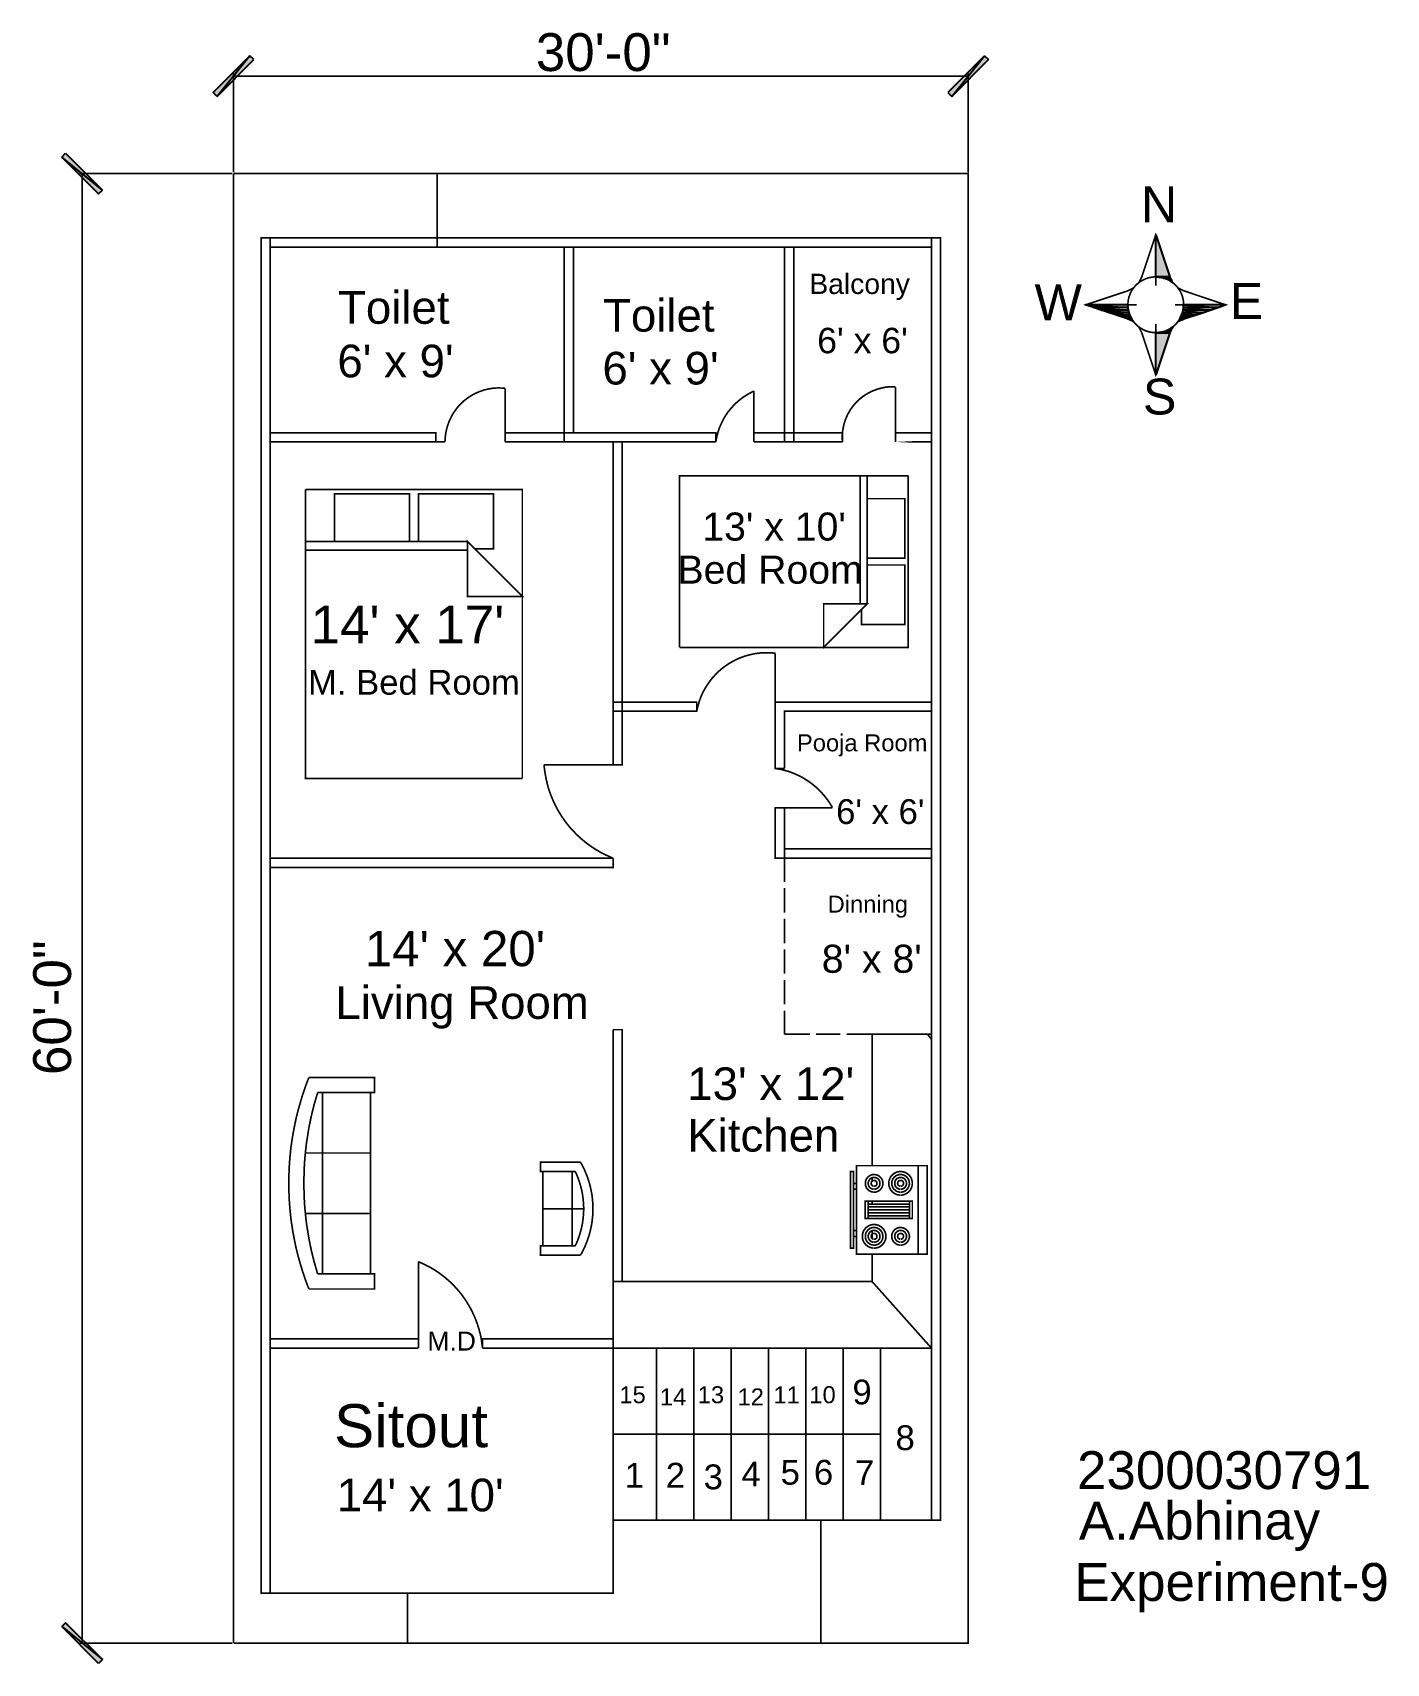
# Model space of a CAD drawing. Header units: millimetres. Extents: x 109 to 317, y 21 to 271.
import ezdxf

# ---------------------------------------------------------------- set-up
doc = ezdxf.new("R2010")
doc.units = ezdxf.units.MM
for name, color, linetype in [('H', 7, 'Continuous'), ('P', 7, 'Continuous'), ('T', 7, 'Continuous')]:
    doc.layers.add(name, color=color, linetype=linetype)

msp = doc.modelspace()

# ---------------------------------------------------------------- texts
at = {"layer": 'T', "attachment_point": 7}
for s, insert, char_height in [('{\\fArial|b0|i0|c0|p18;30\'-0"}', (186.5, 265), 5.8), ('{\\fArial|b0|i0|c0|p18;N}', (279.2, 241.9), 5.5), ('{\\fArial|b0|i0|c0|p18;Balcony}', (228.4, 230), 3.1), ('{\\fArial|b0|i0|c0|p18;W}', (262.9, 226.9), 5.5), ('{\\fArial|b0|i0|c0|p18;E}', (292.8, 227.1), 5.5), ('{\\fArial|b0|i0|c0|p18;Toilet}', (156.2, 226.3), 5), ('{\\fArial|b0|i0|c0|p18;Toilet}', (196.8, 225.1), 5), ("{\\fArial|b0|i0|c0|p18;6' x 6'}", (229.6, 221.8), 3.9), ("{\\fArial|b0|i0|c0|p18;6' x 9'}", (156.1, 218.1), 5), ("{\\fArial|b0|i0|c0|p18;6' x 9'}", (196.7, 217), 5), ('{\\fArial|b0|i0|c0|p18;S}', (279.5, 212.4), 5.5), ("{\\fArial|b0|i0|c0|p18;13' x 10'}", (212, 193.1), 4.3), ('{\\fArial|b0|i0|c0|p18;Bed Room}', (208.2, 186.5), 4.3), ("{\\fArial|b0|i0|c0|p18;14' x 17'}", (152, 177.4), 5.8), ('{\\fArial|b0|i0|c0|p18;M. Bed Room}', (151.6, 169.5), 3.8), ('{\\fArial|b0|i0|c0|p18;Pooja Room}', (226.5, 160.1), 2.6), ("{\\fArial|b0|i0|c0|p18;6' x 6'}", (232.5, 149.7), 3.8), ('{\\fArial|b0|i0|c0|p18;Dinning}', (231.2, 135.4), 2.6), ("{\\fArial|b0|i0|c0|p18;14' x 20'}", (160.3, 127.9), 5.4), ("{\\fArial|b0|i0|c0|p18;8' x 8'}", (230.3, 126.9), 4.3), ('{\\fArial|b0|i0|c0|p18;Living Room}', (155.8, 118.4), 5), ("{\\fArial|b0|i0|c0|p18;13' x 12'}", (209.7, 107.4), 5), ('{\\fArial|b0|i0|c0|p18;Kitchen}', (209.7, 99.5), 5), ('{\\fArial|b0|i0|c0|p18;M.D}', (169.9, 69.1), 2.9), ('{\\fArial|b0|i0|c0|p18;15}', (199.3, 61), 2.6), ('{\\fArial|b0|i0|c0|p18;14}', (205.5, 60.7), 2.6), ('{\\fArial|b0|i0|c0|p18;13}', (211.3, 61), 2.6), ('{\\fArial|b0|i0|c0|p18;12}', (217.4, 60.7), 2.6), ('{\\fArial|b0|i0|c0|p18;11}', (222.9, 61), 2.6), ('{\\fArial|b0|i0|c0|p18;10}', (228.4, 61), 2.6), ('{\\fArial|b0|i0|c0|p18;9}', (235, 60.8), 3.8), ('{\\fArial|b0|i0|c0|p18;Sitout}', (155.6, 54.2), 6.6), ('{\\fArial|b0|i0|c0|p18;8}', (241.6, 53.8), 3.8), ('{\\fArial|b0|i0|c0|p18;2300030791}', (269.4, 47.8), 5.8), ('{\\fArial|b0|i0|c0|p18;1}', (200.1, 48.1), 3.8), ('{\\fArial|b0|i0|c0|p18;2}', (206.4, 48.1), 3.8), ('{\\fArial|b0|i0|c0|p18;3}', (212.2, 47.8), 3.8), ('{\\fArial|b0|i0|c0|p18;4}', (218, 48.3), 3.8), ('{\\fArial|b0|i0|c0|p18;5}', (224, 48.5), 3.8), ('{\\fArial|b0|i0|c0|p18;6}', (229.1, 48.5), 3.8), ('{\\fArial|b0|i0|c0|p18;7}', (235.4, 48.5), 3.8), ("{\\fArial|b0|i0|c0|p18;14' x 10'}", (156, 44.4), 5), ('{\\fArial|b0|i0|c0|p18;A.Abhinay}', (269.7, 38.4), 5.8), ('{\\fArial|b0|i0|c0|p18;Experiment-9}', (269, 29), 5.8)]:
    msp.add_mtext(s, dxfattribs=dict(at, insert=insert, char_height=char_height))
at = {"layer": 'T', "insert": (109.5, 111.3), "char_height": 5.8, "attachment_point": 1, "rotation": 90}
msp.add_mtext('{\\fArial|b0|i0|c0|p18;60\'-0"}', dxfattribs=at)

# ---------------------------------------------------------------- hatches: boundary and pattern name
at = {"layer": 'H', "linetype": 'Continuous'}
for points in [[(137.689, 261.197), (137.089, 261.796), (142.716, 267.423), (143.316, 266.823), (137.689, 261.197)], [(250.225, 261.197), (249.626, 261.796), (255.252, 267.423), (255.852, 266.823), (250.225, 261.197)], [(120.121, 246.856), (119.521, 246.257), (113.894, 251.883), (114.476, 252.483), (120.121, 246.856)], [(281.464, 233.557), (281.464, 239.977), (283.616, 233.557), (281.464, 233.557)], [(281.464, 233.539), (283.616, 233.557), (283.633, 233.539), (281.464, 233.539)], [(281.869, 233.504), (281.464, 233.539), (283.633, 233.539), (283.651, 233.504), (281.869, 233.504)], [(282.275, 233.451), (281.869, 233.504), (283.651, 233.504), (283.669, 233.451), (282.275, 233.451)], [(282.663, 233.363), (282.275, 233.451), (283.669, 233.451), (283.722, 233.363), (282.663, 233.363)], [(283.051, 233.239), (282.663, 233.363), (283.722, 233.363), (283.792, 233.239), (283.051, 233.239)], [(283.404, 233.063), (283.051, 233.239), (283.792, 233.239), (283.863, 233.063), (283.404, 233.063)], [(284.074, 232.639), (283.757, 232.869), (283.404, 233.063), (283.968, 232.869), (284.074, 232.639)], [(283.968, 232.869), (283.404, 233.063), (283.863, 233.063), (283.968, 232.869)], [(271.921, 228.865), (270.722, 229.27), (277.195, 229.27), (277.23, 228.865), (271.921, 228.865)], [(273.103, 228.477), (271.921, 228.865), (277.23, 228.865), (277.283, 228.477), (273.103, 228.477)], [(274.267, 228.088), (273.103, 228.477), (277.283, 228.477), (277.372, 228.088), (274.267, 228.088)], [(275.396, 227.718), (274.267, 228.088), (277.372, 228.088), (277.495, 227.718), (275.396, 227.718)], [(276.49, 227.365), (275.396, 227.718), (277.495, 227.718), (277.654, 227.365), (276.49, 227.365)], [(277.178, 227.136), (276.49, 227.365), (277.654, 227.365), (277.777, 227.136), (277.178, 227.136)], [(285.15, 227.118), (285.274, 227.33), (286.403, 227.33), (285.768, 227.118), (285.15, 227.118)], [(285.274, 227.33), (285.433, 227.683), (287.496, 227.683), (286.403, 227.33), (285.274, 227.33)], [(285.433, 227.683), (285.574, 228.071), (288.625, 228.071), (287.496, 227.683), (285.433, 227.683)], [(285.574, 228.071), (285.662, 228.459), (289.807, 228.459), (288.625, 228.071), (285.574, 228.071)], [(285.662, 228.459), (285.715, 228.865), (290.989, 228.865), (289.807, 228.459), (285.662, 228.459)], [(285.715, 228.865), (285.732, 229.27), (292.188, 229.27), (290.989, 228.865), (285.715, 228.865)], [(277.424, 227.013), (277.178, 227.136), (277.777, 227.136), (277.848, 227.013), (277.424, 227.013)], [(277.477, 226.977), (277.424, 227.013), (277.848, 227.013), (277.865, 226.977), (277.477, 226.977)], [(278.077, 226.677), (277.477, 226.977), (277.865, 226.977), (278.077, 226.677)], [(281.464, 225.002), (281.869, 225.019), (283.633, 225.019), (283.633, 225.002), (281.464, 225.002)], [(281.464, 218.563), (281.464, 225.002), (283.616, 224.984), (281.464, 218.563)], [(283.616, 224.984), (281.464, 225.002), (283.633, 225.002), (283.616, 224.984)], [(281.869, 225.019), (282.258, 225.072), (283.669, 225.072), (283.633, 225.019), (281.869, 225.019)], [(282.258, 225.072), (282.663, 225.16), (283.722, 225.16), (283.669, 225.072), (282.258, 225.072)], [(282.663, 225.16), (283.034, 225.302), (283.774, 225.302), (283.722, 225.16), (282.663, 225.16)], [(283.034, 225.302), (283.404, 225.46), (283.863, 225.46), (283.774, 225.302), (283.034, 225.302)], [(283.404, 225.46), (283.739, 225.654), (283.951, 225.654), (283.863, 225.46), (283.404, 225.46)], [(283.739, 225.654), (284.074, 225.884), (283.951, 225.654), (283.739, 225.654)], [(284.85, 226.66), (284.868, 226.677), (285.08, 226.977), (284.903, 226.677), (284.85, 226.66)], [(284.903, 226.677), (285.08, 226.977), (285.485, 226.977), (284.903, 226.677)], [(285.08, 226.977), (285.15, 227.118), (285.768, 227.118), (285.485, 226.977), (285.08, 226.977)], [(120.121, 21.766), (119.521, 21.184), (113.894, 26.811), (114.476, 27.393), (120.121, 21.766)]]:
    msp.add_hatch(color=256, dxfattribs=at).paths.add_polyline_path(points)

# ---------------------------------------------------------------- linework, layer by layer
at = {"layer": 'P'}
for points in [[(137.089, 261.814), (142.699, 267.423)], [(142.699, 267.423), (137.672, 261.197)], [(142.699, 267.423), (137.672, 261.197)], [(143.316, 266.841), (142.699, 267.423)], [(255.252, 267.423), (249.626, 261.814)], [(250.225, 261.197), (255.252, 267.423)], [(250.225, 261.197), (255.252, 267.423)], [(255.252, 267.423), (255.852, 266.841)], [(137.672, 261.197), (143.316, 266.841)], [(255.852, 266.841), (250.225, 261.197)], [(137.672, 261.197), (137.089, 261.814)], [(249.626, 261.814), (250.225, 261.197)], [(113.877, 251.883), (114.476, 252.501)], [(114.476, 252.501), (120.103, 246.856)], [(120.103, 246.856), (113.877, 251.883)], [(113.877, 251.883), (119.521, 246.274)], [(120.103, 246.856), (113.877, 251.883)], [(119.521, 246.274), (120.103, 246.856)], [(281.464, 239.977), (283.616, 233.574)], [(281.464, 233.574), (281.464, 239.977)], [(283.616, 233.574), (281.464, 233.574)], [(283.616, 233.574), (281.464, 233.574)], [(281.464, 233.574), (283.633, 233.539)], [(281.464, 233.574), (283.633, 233.539)], [(281.464, 233.539), (281.464, 233.574)], [(283.633, 233.539), (281.464, 233.539)], [(283.633, 233.539), (281.464, 233.539)], [(281.464, 233.539), (283.651, 233.521)], [(281.464, 233.539), (283.651, 233.521)], [(281.869, 233.521), (281.464, 233.539)], [(283.651, 233.521), (281.869, 233.521)], [(283.651, 233.521), (281.869, 233.521)], [(281.869, 233.521), (283.669, 233.468)], [(281.869, 233.521), (283.669, 233.468)], [(282.275, 233.468), (281.869, 233.521)], [(283.669, 233.468), (282.275, 233.468)], [(283.669, 233.468), (282.275, 233.468)], [(282.275, 233.468), (283.722, 233.363)], [(282.275, 233.468), (283.722, 233.363)], [(282.663, 233.363), (282.275, 233.468)], [(283.722, 233.363), (282.663, 233.363)], [(283.722, 233.363), (282.663, 233.363)], [(282.663, 233.363), (283.774, 233.239)], [(282.663, 233.363), (283.774, 233.239)], [(283.034, 233.239), (282.663, 233.363)], [(283.774, 233.239), (283.034, 233.239)], [(283.774, 233.239), (283.034, 233.239)], [(283.034, 233.239), (283.863, 233.08)], [(283.034, 233.239), (283.863, 233.08)], [(283.404, 233.08), (283.034, 233.239)], [(283.863, 233.08), (283.404, 233.08)], [(283.404, 233.08), (283.757, 232.869)], [(283.951, 232.869), (283.404, 233.08)], [(283.404, 233.08), (283.863, 233.08)], [(283.951, 232.869), (283.404, 233.08)], [(283.633, 233.539), (283.616, 233.574)], [(283.651, 233.521), (283.633, 233.539)], [(283.669, 233.468), (283.651, 233.521)], [(283.722, 233.363), (283.669, 233.468)], [(283.774, 233.239), (283.722, 233.363)], [(283.757, 232.869), (283.951, 232.869)], [(283.757, 232.869), (283.951, 232.869)], [(284.074, 232.639), (283.757, 232.869)], [(283.863, 233.08), (283.774, 233.239)], [(283.863, 233.08), (283.951, 232.869)], [(283.951, 232.869), (284.074, 232.639)], [(277.195, 229.27), (270.722, 229.27)], [(270.722, 229.27), (277.213, 228.865)], [(270.722, 229.27), (277.213, 228.865)], [(271.921, 228.865), (270.722, 229.27)], [(277.213, 228.865), (271.921, 228.865)], [(277.213, 228.865), (271.921, 228.865)], [(271.921, 228.865), (277.266, 228.477)], [(271.921, 228.865), (277.266, 228.477)], [(273.103, 228.477), (271.921, 228.865)], [(277.266, 228.477), (273.103, 228.477)], [(277.266, 228.477), (273.103, 228.477)], [(273.103, 228.477), (277.372, 228.106)], [(273.103, 228.477), (277.372, 228.106)], [(274.267, 228.106), (273.103, 228.477)], [(277.372, 228.106), (274.267, 228.106)], [(277.372, 228.106), (274.267, 228.106)], [(274.267, 228.106), (277.477, 227.736)], [(274.267, 228.106), (277.477, 227.736)], [(275.396, 227.736), (274.267, 228.106)], [(277.477, 227.736), (275.396, 227.736)], [(277.477, 227.736), (275.396, 227.736)], [(275.396, 227.736), (277.654, 227.365)], [(275.396, 227.736), (277.654, 227.365)], [(276.49, 227.365), (275.396, 227.736)], [(277.654, 227.365), (276.49, 227.365)], [(277.654, 227.365), (276.49, 227.365)], [(276.49, 227.365), (277.777, 227.136)], [(276.49, 227.365), (277.777, 227.136)], [(277.16, 227.136), (276.49, 227.365)], [(277.213, 228.865), (277.195, 229.27)], [(277.266, 228.477), (277.213, 228.865)], [(277.372, 228.106), (277.266, 228.477)], [(277.477, 227.736), (277.372, 228.106)], [(277.654, 227.365), (277.477, 227.736)], [(277.777, 227.136), (277.654, 227.365)], [(285.15, 227.118), (285.256, 227.33)], [(285.256, 227.33), (285.433, 227.7)], [(286.403, 227.33), (285.256, 227.33)], [(286.403, 227.33), (285.256, 227.33)], [(285.256, 227.33), (285.768, 227.118)], [(285.256, 227.33), (285.768, 227.118)], [(285.433, 227.7), (285.556, 228.071)], [(287.479, 227.7), (285.433, 227.7)], [(287.479, 227.7), (285.433, 227.7)], [(285.433, 227.7), (286.403, 227.33)], [(285.433, 227.7), (286.403, 227.33)], [(285.556, 228.071), (285.662, 228.477)], [(288.625, 228.071), (285.556, 228.071)], [(288.625, 228.071), (285.556, 228.071)], [(285.556, 228.071), (287.479, 227.7)], [(285.556, 228.071), (287.479, 227.7)], [(285.662, 228.477), (285.715, 228.865)], [(289.789, 228.477), (285.662, 228.477)], [(289.789, 228.477), (285.662, 228.477)], [(285.662, 228.477), (288.625, 228.071)], [(285.662, 228.477), (288.625, 228.071)], [(285.715, 228.865), (285.732, 229.27)], [(290.971, 228.865), (285.715, 228.865)], [(290.971, 228.865), (285.715, 228.865)], [(285.715, 228.865), (289.789, 228.477)], [(285.715, 228.865), (289.789, 228.477)], [(292.171, 229.27), (285.732, 229.27)], [(285.732, 229.27), (290.971, 228.865)], [(285.732, 229.27), (290.971, 228.865)], [(285.768, 227.118), (286.403, 227.33)], [(286.403, 227.33), (287.479, 227.7)], [(287.479, 227.7), (288.625, 228.071)], [(288.625, 228.071), (289.789, 228.477)], [(289.789, 228.477), (290.971, 228.865)], [(290.971, 228.865), (292.171, 229.27)], [(277.777, 227.136), (277.16, 227.136)], [(277.777, 227.136), (277.16, 227.136)], [(277.16, 227.136), (277.848, 227.013)], [(277.16, 227.136), (277.848, 227.013)], [(277.407, 227.013), (277.16, 227.136)], [(277.848, 227.013), (277.407, 227.013)], [(277.848, 227.013), (277.407, 227.013)], [(277.407, 227.013), (277.865, 226.995)], [(277.407, 227.013), (277.865, 226.995)], [(277.477, 226.995), (277.407, 227.013)], [(277.477, 226.995), (277.865, 226.995)], [(278.059, 226.695), (277.477, 226.995)], [(277.865, 226.995), (277.477, 226.995)], [(277.848, 227.013), (277.777, 227.136)], [(277.865, 226.995), (277.848, 227.013)], [(277.865, 226.995), (278.059, 226.695)], [(281.464, 225.002), (281.869, 225.019)], [(283.616, 225.002), (281.464, 225.002)], [(281.464, 225.002), (283.616, 224.984)], [(283.616, 224.984), (281.464, 225.002)], [(281.464, 225.002), (283.616, 225.002)], [(283.616, 224.984), (281.464, 225.002)], [(281.464, 224.984), (283.616, 224.984)], [(283.616, 224.984), (281.464, 218.563)], [(281.464, 218.563), (281.464, 224.984)], [(281.869, 225.019), (282.258, 225.09)], [(283.633, 225.019), (281.869, 225.019)], [(283.633, 225.019), (281.869, 225.019)], [(281.869, 225.019), (283.616, 225.002)], [(281.869, 225.019), (283.616, 225.002)], [(282.258, 225.09), (282.646, 225.16)], [(283.651, 225.09), (282.258, 225.09)], [(283.651, 225.09), (282.258, 225.09)], [(282.258, 225.09), (283.633, 225.019)], [(282.258, 225.09), (283.633, 225.019)], [(282.646, 225.16), (283.034, 225.302)], [(283.704, 225.16), (282.646, 225.16)], [(283.704, 225.16), (282.646, 225.16)], [(282.646, 225.16), (283.651, 225.09)], [(282.646, 225.16), (283.651, 225.09)], [(283.034, 225.302), (283.386, 225.46)], [(283.774, 225.302), (283.034, 225.302)], [(283.774, 225.302), (283.034, 225.302)], [(283.034, 225.302), (283.704, 225.16)], [(283.034, 225.302), (283.704, 225.16)], [(283.386, 225.46), (283.739, 225.672)], [(283.863, 225.46), (283.386, 225.46)], [(283.863, 225.46), (283.386, 225.46)], [(283.386, 225.46), (283.774, 225.302)], [(283.386, 225.46), (283.774, 225.302)], [(283.616, 225.002), (283.633, 225.019)], [(283.616, 225.002), (283.616, 224.984)], [(283.633, 225.019), (283.651, 225.09)], [(283.651, 225.09), (283.704, 225.16)], [(283.704, 225.16), (283.774, 225.302)], [(283.739, 225.672), (284.074, 225.884)], [(283.951, 225.672), (283.739, 225.672)], [(283.951, 225.672), (283.739, 225.672)], [(283.739, 225.672), (283.863, 225.46)], [(283.739, 225.672), (283.863, 225.46)], [(283.774, 225.302), (283.863, 225.46)], [(283.863, 225.46), (283.951, 225.672)], [(284.074, 225.884), (283.951, 225.672)], [(284.868, 226.695), (284.833, 226.66)], [(284.833, 226.66), (284.868, 226.695)], [(285.08, 226.995), (284.868, 226.695)], [(284.868, 226.695), (284.903, 226.695)], [(284.903, 226.695), (285.08, 226.995)], [(285.485, 226.995), (284.903, 226.695)], [(284.903, 226.695), (285.08, 226.995)], [(285.08, 226.995), (285.15, 227.118)], [(285.485, 226.995), (285.08, 226.995)], [(285.08, 226.995), (285.485, 226.995)], [(285.768, 227.118), (285.15, 227.118)], [(285.768, 227.118), (285.15, 227.118)], [(285.15, 227.118), (285.485, 226.995)], [(285.15, 227.118), (285.485, 226.995)], [(285.485, 226.995), (285.768, 227.118)], [(114.476, 27.411), (113.877, 26.811)], [(113.877, 26.811), (120.103, 21.784)], [(113.877, 26.811), (120.103, 21.784)], [(119.521, 21.184), (113.877, 26.811)], [(120.103, 21.784), (114.476, 27.411)], [(120.103, 21.784), (119.521, 21.184)]]:
    msp.add_lwpolyline(points, dxfattribs=at)
at = {"layer": 'P', "const_width": 0.254}
for points in [[(140.194, 249.573), (140.194, 264.707)], [(252.73, 249.573), (252.73, 264.707)], [(140.194, 264.319), (252.73, 264.319)], [(140, 249.379), (116.611, 249.379)], [(116.999, 249.379), (116.999, 24.289)], [(140.194, 249.379), (140.194, 24.289)], [(140.194, 249.379), (252.73, 249.379), (252.73, 24.289), (140.194, 24.289)], [(171.362, 238.125), (171.362, 249.379)], [(279.329, 233.574), (281.464, 239.977), (283.616, 233.574)], [(281.464, 233.539), (281.464, 239.977)], [(145.821, 239.536), (144.41, 239.536), (144.41, 31.962), (145.821, 31.962)], [(145.821, 238.125), (145.821, 239.536), (247.103, 239.536), (247.103, 238.125)], [(189.794, 238.125), (247.103, 238.125), (145.821, 238.125)], [(145.821, 31.962), (145.821, 176.812), (145.821, 238.125)], [(233.486, 208.28), (224.596, 208.28), (224.596, 238.125), (190.835, 238.125), (190.835, 208.28)], [(190.835, 209.691), (192.246, 209.691), (192.246, 238.125)], [(224.596, 208.28), (226.007, 208.28), (226.007, 238.125)], [(247.103, 239.536), (248.514, 239.536), (248.514, 43.127), (247.103, 43.127)], [(247.103, 179.37), (247.103, 43.127), (247.103, 238.125)], [(285.732, 229.288), (285.732, 229.447), (285.732, 229.553), (285.715, 229.658), (285.715, 229.764), (285.697, 229.87), (285.679, 229.976), (285.662, 230.082), (285.644, 230.188), (285.609, 230.293), (285.574, 230.452), (285.521, 230.646), (285.45, 230.84), (285.362, 231.034), (285.274, 231.228), (285.168, 231.405), (285.062, 231.581), (284.956, 231.757), (284.833, 231.916), (284.692, 232.075), (284.551, 232.234), (284.409, 232.375), (284.268, 232.516), (284.11, 232.639), (283.933, 232.763), (283.774, 232.886), (283.598, 232.992), (283.404, 233.08), (283.228, 233.168), (283.034, 233.257), (282.84, 233.327), (282.628, 233.398), (282.487, 233.433), (282.381, 233.451), (282.275, 233.468), (282.169, 233.486), (282.063, 233.504), (281.958, 233.521), (281.852, 233.539), (281.746, 233.539), (281.64, 233.557), (281.517, 233.557), (281.411, 233.557), (281.305, 233.557), (281.199, 233.539), (281.093, 233.539), (280.97, 233.521), (280.864, 233.504), (280.758, 233.486), (280.652, 233.468), (280.547, 233.451), (280.458, 233.433), (280.3, 233.398), (280.106, 233.327), (279.894, 233.257), (279.718, 233.168), (279.523, 233.08), (279.347, 232.992), (279.171, 232.886), (278.994, 232.763), (278.836, 232.639), (278.677, 232.516), (278.518, 232.375), (278.377, 232.234), (278.236, 232.075), (278.112, 231.916), (277.989, 231.757), (277.865, 231.581), (277.76, 231.405), (277.671, 231.228), (277.566, 231.034), (277.495, 230.84), (277.424, 230.646), (277.354, 230.452), (277.319, 230.293), (277.301, 230.188), (277.266, 230.082), (277.248, 229.976), (277.23, 229.87), (277.23, 229.764), (277.213, 229.658), (277.213, 229.553), (277.195, 229.447), (277.195, 229.341), (277.195, 229.217), (277.195, 229.112), (277.213, 229.006), (277.213, 228.9), (277.23, 228.794), (277.23, 228.688), (277.248, 228.582), (277.266, 228.477), (277.301, 228.371), (277.319, 228.265), (277.354, 228.106), (277.424, 227.912), (277.495, 227.718), (277.566, 227.524), (277.671, 227.33), (277.76, 227.154), (277.865, 226.977), (277.989, 226.801), (278.112, 226.642), (278.236, 226.483), (278.377, 226.342), (278.518, 226.183), (278.677, 226.06), (278.836, 225.919), (278.994, 225.795), (279.171, 225.69), (279.347, 225.584), (279.523, 225.478), (279.718, 225.39), (279.894, 225.302), (280.106, 225.231), (280.3, 225.178), (280.458, 225.125), (280.547, 225.108), (280.652, 225.09), (280.758, 225.072), (280.864, 225.055), (280.97, 225.037), (281.093, 225.019), (281.199, 225.019), (281.305, 225.019), (281.411, 225.019), (281.517, 225.019), (281.64, 225.019), (281.746, 225.019), (281.852, 225.019), (281.958, 225.037), (282.063, 225.055), (282.169, 225.072), (282.275, 225.09), (282.381, 225.108), (282.487, 225.125), (282.628, 225.178), (282.84, 225.231), (283.034, 225.302), (283.228, 225.39), (283.404, 225.478), (283.598, 225.584), (283.774, 225.69), (283.933, 225.795), (284.11, 225.919), (284.268, 226.06), (284.409, 226.183), (284.551, 226.342), (284.692, 226.483), (284.833, 226.642), (284.956, 226.801), (285.062, 226.977), (285.168, 227.154), (285.274, 227.33), (285.362, 227.524), (285.45, 227.718), (285.521, 227.912), (285.574, 228.106), (285.609, 228.265), (285.644, 228.371), (285.662, 228.477), (285.679, 228.582), (285.697, 228.688), (285.715, 228.794), (285.715, 228.9), (285.732, 229.006), (285.732, 229.112), (285.732, 229.217)], [(279.329, 233.574), (278.888, 232.675)], [(281.464, 233.539), (281.464, 232.198)], [(283.616, 233.574), (284.074, 232.639)], [(277.195, 231.422), (270.722, 229.27), (277.16, 227.136)], [(277.195, 231.422), (278.059, 231.863)], [(285.768, 231.422), (284.833, 231.881)], [(285.768, 231.422), (292.171, 229.27), (285.768, 227.118)], [(277.16, 229.27), (270.722, 229.27)], [(278.536, 229.27), (277.16, 229.27)], [(284.392, 229.27), (285.768, 229.27)], [(285.732, 229.27), (292.171, 229.27)], [(277.16, 227.136), (278.059, 226.695)], [(279.312, 225.002), (278.888, 225.884)], [(279.312, 225.002), (281.464, 218.563), (283.616, 224.984)], [(281.464, 226.342), (281.464, 224.984)], [(281.464, 225.002), (281.464, 218.563)], [(283.616, 224.984), (284.074, 225.884)], [(285.768, 227.118), (284.833, 226.66)], [(181.786, 216.5), (181.663, 216.5), (181.451, 216.517), (181.24, 216.535), (181.01, 216.535), (180.799, 216.553), (180.569, 216.535), (180.358, 216.535), (180.146, 216.517), (179.934, 216.5), (179.723, 216.464), (179.493, 216.429), (179.282, 216.394), (179.07, 216.341), (178.876, 216.306), (178.664, 216.253), (178.453, 216.182), (178.241, 216.112), (178.047, 216.041), (177.835, 215.971), (177.641, 215.882), (177.447, 215.812), (177.253, 215.706), (177.059, 215.618), (176.865, 215.512), (176.671, 215.406), (176.495, 215.3), (176.301, 215.177), (176.124, 215.053), (175.948, 214.93), (175.772, 214.789), (175.613, 214.665), (175.436, 214.524), (175.366, 214.436), (175.278, 214.365), (175.119, 214.224), (174.96, 214.066), (174.801, 213.907), (174.66, 213.748), (174.519, 213.572), (174.378, 213.413), (174.255, 213.237), (174.131, 213.06), (174.008, 212.884), (173.884, 212.707), (173.778, 212.513), (173.655, 212.337), (173.567, 212.143), (173.461, 211.949), (173.373, 211.755), (173.284, 211.561), (173.196, 211.367), (173.126, 211.155), (173.055, 210.961), (172.985, 210.749), (172.914, 210.555), (172.861, 210.344), (172.808, 210.132), (172.773, 209.92), (172.72, 209.709), (172.685, 209.497), (172.667, 209.268), (172.632, 209.056), (172.614, 208.844), (172.614, 208.615), (172.597, 208.403), (172.597, 208.298)], [(181.786, 208.28), (181.786, 216.482)], [(219.904, 216.059), (219.763, 216.006), (219.481, 215.847), (219.198, 215.706), (218.916, 215.547), (218.652, 215.371), (218.369, 215.194), (218.123, 215.018), (217.876, 214.824), (217.629, 214.63), (217.382, 214.418), (217.152, 214.207), (216.923, 213.995), (216.711, 213.766), (216.5, 213.536), (216.288, 213.289), (216.094, 213.043), (215.9, 212.796), (215.724, 212.549), (215.547, 212.284), (215.388, 212.019), (215.23, 211.737), (215.089, 211.455), (214.948, 211.173), (214.824, 210.891), (214.701, 210.608), (214.577, 210.308), (214.489, 210.009), (214.383, 209.709), (214.313, 209.391), (214.224, 209.091), (214.171, 208.774), (214.101, 208.456), (214.083, 208.298)], [(219.904, 208.28), (219.904, 216.059)], [(241.582, 216.711), (241.476, 216.711), (241.282, 216.729), (241.071, 216.729), (240.859, 216.711), (240.647, 216.711), (240.436, 216.694), (240.242, 216.658), (240.03, 216.641), (239.818, 216.606), (239.624, 216.57), (239.413, 216.517), (239.219, 216.464), (239.025, 216.412), (238.831, 216.359), (238.637, 216.288), (238.443, 216.218), (238.248, 216.147), (238.054, 216.059), (237.86, 215.988), (237.684, 215.882), (237.508, 215.794), (237.314, 215.688), (237.137, 215.583), (236.978, 215.477), (236.802, 215.371), (236.626, 215.247), (236.467, 215.124), (236.308, 215), (236.132, 214.859), (235.991, 214.718), (235.832, 214.577), (235.673, 214.436), (235.603, 214.348), (235.532, 214.277), (235.391, 214.118), (235.25, 213.96), (235.126, 213.801), (235.003, 213.642), (234.879, 213.466), (234.756, 213.307), (234.65, 213.131), (234.527, 212.954), (234.438, 212.778), (234.333, 212.584), (234.244, 212.408), (234.156, 212.213), (234.068, 212.037), (233.998, 211.843), (233.909, 211.649), (233.856, 211.455), (233.786, 211.261), (233.733, 211.067), (233.68, 210.873), (233.627, 210.661), (233.592, 210.467), (233.557, 210.256), (233.521, 210.062), (233.486, 209.85), (233.468, 209.638), (233.451, 209.444), (233.451, 209.233), (233.451, 209.021), (233.451, 208.809), (233.451, 208.598), (233.468, 208.386), (233.486, 208.28)], [(241.582, 208.986), (241.582, 216.694)], [(172.597, 208.28), (171.203, 208.28), (171.203, 209.691), (145.821, 209.691)], [(145.821, 208.28), (172.597, 208.28)], [(181.786, 208.28), (181.786, 209.691), (190.835, 209.691)], [(181.786, 208.28), (214.083, 208.28)], [(214.083, 208.28), (214.083, 209.691), (190.835, 209.691)], [(198.332, 167.023), (198.332, 208.28)], [(198.332, 167.023), (199.743, 167.023), (199.743, 208.28)], [(219.904, 208.28), (219.904, 209.691), (233.486, 209.691)], [(219.904, 208.28), (233.486, 208.28)], [(233.486, 208.28), (233.486, 209.691)], [(241.582, 209.691), (247.103, 209.691)], [(241.582, 208.28), (241.582, 209.691)], [(241.582, 208.28), (247.103, 208.28), (241.582, 208.28)], [(208.509, 176.795), (208.509, 203.094), (243.558, 203.094)], [(243.558, 203.094), (243.558, 176.795), (208.509, 176.795)], [(236.202, 183.462), (236.202, 203.094)], [(237.261, 203.094), (237.261, 183.462)], [(184.432, 156.722), (151.218, 156.722), (151.218, 200.995)], [(151.218, 200.995), (184.432, 200.995), (184.432, 156.722)], [(155.663, 193.022), (155.663, 200.325), (167.164, 200.325), (167.164, 193.022)], [(168.504, 193.022), (168.504, 200.325), (180.005, 200.325), (180.005, 191.911), (177.13, 191.911)], [(237.261, 199.584), (243.029, 199.584), (243.029, 190.482), (237.261, 190.482)], [(151.218, 193.022), (176.018, 193.022)], [(176.018, 184.609), (184.432, 184.609), (176.018, 193.022), (176.018, 184.609)], [(176.018, 191.699), (151.218, 191.699)], [(237.261, 189.424), (243.029, 189.424), (243.029, 180.305), (236.379, 180.305), (236.379, 182.598)], [(230.593, 183.462), (230.593, 176.795), (237.261, 183.462), (230.593, 183.462)], [(223.203, 175.913), (223.061, 175.93), (222.797, 175.948), (222.532, 175.966), (222.268, 175.983), (222.003, 175.983), (221.738, 175.983), (221.474, 175.983), (221.209, 175.966), (220.945, 175.948), (220.68, 175.93), (220.433, 175.895), (220.169, 175.86), (219.922, 175.807), (219.675, 175.772), (219.41, 175.701), (219.163, 175.648), (218.916, 175.578), (218.669, 175.507), (218.422, 175.436), (218.193, 175.348), (217.946, 175.26), (217.717, 175.154), (217.488, 175.066), (217.258, 174.96), (217.029, 174.854), (216.8, 174.731), (216.57, 174.607), (216.359, 174.484), (216.147, 174.36), (215.935, 174.219), (215.724, 174.078), (215.512, 173.937), (215.3, 173.778), (215.106, 173.637), (214.912, 173.478), (214.718, 173.302), (214.524, 173.143), (214.348, 172.967), (214.171, 172.791), (213.995, 172.614), (213.819, 172.42), (213.642, 172.244), (213.483, 172.05), (213.325, 171.838), (213.166, 171.644), (213.025, 171.432), (212.866, 171.221), (212.725, 171.009), (212.602, 170.797), (212.46, 170.586), (212.337, 170.356), (212.213, 170.127), (212.09, 169.898), (211.984, 169.668), (211.878, 169.422), (211.773, 169.192), (211.684, 168.945), (211.596, 168.698), (211.508, 168.451), (211.437, 168.187), (211.349, 167.94), (211.296, 167.675), (211.226, 167.428), (211.173, 167.164), (211.155, 167.023)], [(223.185, 168.434), (223.185, 175.913)], [(199.037, 167.023), (211.138, 167.023), (211.138, 168.434), (198.332, 168.434)], [(247.103, 167.023), (247.103, 168.434), (224.596, 168.434), (223.185, 168.434), (223.185, 158.256), (224.596, 158.256)], [(198.332, 167.023), (198.332, 158.821), (199.743, 158.821), (199.743, 167.023)], [(224.596, 158.256), (224.596, 167.023), (247.103, 167.023)], [(187.766, 158.838), (187.784, 158.679), (187.801, 158.38), (187.837, 158.08), (187.872, 157.798), (187.925, 157.498), (187.978, 157.198), (188.031, 156.916), (188.083, 156.616), (188.154, 156.333), (188.225, 156.051), (188.295, 155.751), (188.366, 155.469), (188.454, 155.187), (188.542, 154.922), (188.63, 154.64), (188.736, 154.358), (188.842, 154.093), (188.948, 153.811), (189.054, 153.547), (189.177, 153.282), (189.301, 153.017), (189.424, 152.753), (189.548, 152.488), (189.689, 152.241), (189.83, 151.977), (189.971, 151.73), (190.112, 151.483), (190.271, 151.236), (190.412, 150.989), (190.588, 150.742), (190.747, 150.513), (190.906, 150.266), (191.082, 150.036), (191.258, 149.807), (191.435, 149.578), (191.629, 149.366), (191.805, 149.137), (191.999, 148.925), (192.193, 148.713), (192.405, 148.502), (192.599, 148.29), (192.811, 148.078), (193.022, 147.884), (193.234, 147.69), (193.446, 147.496), (193.675, 147.302), (193.887, 147.126), (194.116, 146.932), (194.363, 146.756), (194.592, 146.579), (194.822, 146.42), (195.068, 146.244), (195.315, 146.085), (195.562, 145.927), (195.809, 145.768), (196.056, 145.627), (196.321, 145.468), (196.585, 145.327), (196.85, 145.203), (197.115, 145.062), (197.379, 144.939), (197.644, 144.815), (197.926, 144.692), (198.208, 144.568), (198.349, 144.515)], [(198.332, 158.821), (187.766, 158.821)], [(231.934, 152.259), (231.863, 152.418), (231.669, 152.718), (231.493, 153), (231.299, 153.3), (231.087, 153.564), (230.875, 153.846), (230.664, 154.111), (230.434, 154.376), (230.205, 154.623), (229.976, 154.869), (229.729, 155.116), (229.482, 155.346), (229.217, 155.557), (228.953, 155.787), (228.688, 155.981), (228.406, 156.192), (228.124, 156.386), (227.842, 156.563), (227.559, 156.739), (227.259, 156.916), (226.96, 157.074), (226.66, 157.215), (226.342, 157.357), (226.025, 157.498), (225.707, 157.621), (225.39, 157.745), (225.055, 157.85), (224.719, 157.939), (224.384, 158.027), (224.049, 158.115), (223.714, 158.168), (223.379, 158.238), (223.203, 158.256)], [(224.596, 152.241), (223.185, 152.241), (223.185, 144.515), (224.596, 144.515), (224.596, 145.927), (247.103, 145.927)], [(223.89, 152.241), (231.934, 152.241)], [(247.103, 144.515), (224.596, 144.515), (224.596, 152.241)], [(145.821, 69.48), (145.821, 144.515), (198.332, 144.515)], [(198.332, 144.515), (198.332, 143.104), (145.821, 143.104)], [(224.596, 144.515), (224.596, 140.864)], [(224.596, 139.947), (224.596, 136.19)], [(224.596, 135.255), (224.596, 131.498)], [(224.596, 130.563), (224.596, 126.806)], [(224.596, 125.871), (224.596, 122.114)], [(224.596, 121.179), (224.596, 117.546)], [(198.332, 69.48), (198.332, 118.251)], [(198.332, 118.251), (199.743, 118.251), (199.743, 79.675)], [(228.477, 117.546), (224.596, 117.546)], [(233.168, 117.546), (229.429, 117.546)], [(238.002, 117.546), (234.121, 117.546)], [(238.002, 117.546), (247.103, 117.546)], [(238.002, 97.42), (238.002, 117.546)], [(247.103, 116.787), (246.503, 117.546)], [(151.73, 110.931), (151.642, 110.684), (151.448, 110.208), (151.271, 109.714), (151.095, 109.22), (150.936, 108.726), (150.76, 108.232), (150.618, 107.738), (150.46, 107.227), (150.319, 106.733), (150.178, 106.239), (150.036, 105.728), (149.913, 105.216), (149.789, 104.722), (149.684, 104.211), (149.578, 103.699), (149.472, 103.205), (149.384, 102.694), (149.278, 102.182), (149.207, 101.671), (149.119, 101.159), (149.049, 100.648), (148.978, 100.136), (148.925, 99.624), (148.872, 99.113), (148.819, 98.601), (148.784, 98.09), (148.749, 97.561), (148.713, 97.049), (148.696, 96.538), (148.678, 96.026), (148.661, 95.515), (148.661, 94.985), (148.661, 94.474), (148.661, 93.962), (148.678, 93.451), (148.696, 92.939), (148.713, 92.41), (148.749, 91.899), (148.784, 91.387), (148.819, 90.876), (148.872, 90.364), (148.925, 89.853), (148.978, 89.341), (149.049, 88.829), (149.119, 88.318), (149.207, 87.806), (149.278, 87.295), (149.384, 86.783), (149.472, 86.272), (149.578, 85.76), (149.684, 85.249), (149.789, 84.755), (149.913, 84.243), (150.036, 83.749), (150.178, 83.238), (150.319, 82.744), (150.46, 82.233), (150.618, 81.739), (150.76, 81.245), (150.936, 80.751), (151.095, 80.257), (151.271, 79.763), (151.448, 79.269), (151.642, 78.775), (151.73, 78.528)], [(151.73, 110.931), (161.766, 110.931), (161.766, 108.62), (153.07, 108.62)], [(153.088, 108.62), (153.017, 108.409), (152.894, 107.985), (152.77, 107.562), (152.647, 107.139), (152.523, 106.698), (152.418, 106.274), (152.312, 105.851), (152.206, 105.428), (152.1, 104.987), (152.012, 104.563), (151.924, 104.122), (151.836, 103.699), (151.747, 103.258), (151.677, 102.835), (151.606, 102.394), (151.536, 101.953), (151.465, 101.529), (151.395, 101.088), (151.342, 100.648), (151.289, 100.207), (151.236, 99.783), (151.201, 99.342), (151.148, 98.901), (151.112, 98.46), (151.077, 98.019), (151.059, 97.596), (151.024, 97.155), (151.007, 96.714), (150.989, 96.273), (150.989, 95.832), (150.971, 95.391), (150.971, 94.95), (150.971, 94.509), (150.971, 94.068), (150.989, 93.645), (150.989, 93.204), (151.007, 92.763), (151.024, 92.322), (151.059, 91.881), (151.077, 91.44), (151.112, 90.999), (151.148, 90.576), (151.201, 90.135), (151.236, 89.694), (151.289, 89.253), (151.342, 88.812), (151.395, 88.388), (151.465, 87.948), (151.536, 87.507), (151.606, 87.083), (151.677, 86.642), (151.747, 86.219), (151.836, 85.778), (151.924, 85.337), (152.012, 84.914), (152.1, 84.473), (152.206, 84.049), (152.312, 83.626), (152.418, 83.185), (152.523, 82.762), (152.647, 82.338), (152.77, 81.915), (152.894, 81.492), (153.017, 81.051), (153.088, 80.839)], [(153.811, 80.839), (153.811, 108.62)], [(161.167, 80.839), (161.167, 108.62)], [(161.167, 99.36), (151.201, 99.36)], [(192.528, 96.502), (187.202, 96.502), (187.202, 97.931), (193.358, 97.931)], [(193.358, 83.732), (193.41, 83.838), (193.534, 84.032), (193.64, 84.243), (193.746, 84.455), (193.851, 84.667), (193.957, 84.878), (194.045, 85.09), (194.134, 85.319), (194.222, 85.531), (194.31, 85.743), (194.398, 85.972), (194.469, 86.184), (194.539, 86.413), (194.61, 86.625), (194.68, 86.854), (194.751, 87.066), (194.804, 87.295), (194.857, 87.524), (194.91, 87.753), (194.963, 87.965), (194.998, 88.194), (195.051, 88.424), (195.086, 88.653), (195.121, 88.882), (195.139, 89.112), (195.174, 89.341), (195.192, 89.57), (195.21, 89.8), (195.227, 90.029), (195.245, 90.258), (195.245, 90.488), (195.245, 90.717), (195.245, 90.946), (195.245, 91.175), (195.245, 91.405), (195.227, 91.634), (195.21, 91.863), (195.192, 92.093), (195.174, 92.322), (195.139, 92.551), (195.121, 92.781), (195.086, 93.01), (195.051, 93.239), (194.998, 93.468), (194.963, 93.68), (194.91, 93.909), (194.857, 94.139), (194.804, 94.368), (194.751, 94.58), (194.68, 94.809), (194.61, 95.038), (194.539, 95.25), (194.469, 95.479), (194.398, 95.691), (194.31, 95.92), (194.222, 96.132), (194.134, 96.344), (194.045, 96.555), (193.957, 96.767), (193.851, 96.996), (193.746, 97.208), (193.64, 97.402), (193.534, 97.614), (193.41, 97.825), (193.358, 97.931)], [(235.603, 97.42), (246.433, 97.42), (246.433, 83.873), (235.603, 83.873), (235.603, 97.42)], [(245.075, 97.42), (245.075, 83.873)], [(187.572, 96.502), (187.572, 85.143)], [(192.07, 96.502), (192.07, 85.143)], [(192.528, 85.143), (192.581, 85.231), (192.652, 85.39), (192.775, 85.654), (192.917, 85.99), (193.04, 86.342), (193.163, 86.695), (193.269, 87.048), (193.375, 87.401), (193.463, 87.753), (193.552, 88.106), (193.622, 88.477), (193.675, 88.829), (193.728, 89.2), (193.763, 89.553), (193.798, 89.923), (193.816, 90.276), (193.834, 90.646), (193.834, 91.017), (193.816, 91.369), (193.798, 91.74), (193.763, 92.11), (193.728, 92.463), (193.675, 92.833), (193.622, 93.186), (193.552, 93.557), (193.463, 93.909), (193.375, 94.262), (193.269, 94.615), (193.163, 94.968), (193.04, 95.321), (192.917, 95.656), (192.775, 96.008), (192.652, 96.255), (192.581, 96.432), (192.528, 96.52)], [(234.703, 96.52), (235.144, 96.52), (235.144, 84.79), (234.703, 84.79), (234.703, 96.52)], [(238.319, 93.363), (238.425, 93.363), (238.566, 93.38), (238.689, 93.416), (238.813, 93.451), (238.936, 93.504), (239.042, 93.574), (239.148, 93.645), (239.254, 93.733), (239.342, 93.839), (239.413, 93.927), (239.483, 94.051), (239.554, 94.156), (239.589, 94.28), (239.642, 94.403), (239.66, 94.544), (239.66, 94.686), (239.66, 94.809), (239.642, 94.95), (239.624, 95.091), (239.571, 95.215), (239.518, 95.321), (239.448, 95.444), (239.377, 95.55), (239.289, 95.638), (239.201, 95.726), (239.095, 95.814), (238.989, 95.885), (238.866, 95.938), (238.76, 95.991), (238.619, 96.026), (238.495, 96.044), (238.354, 96.061), (238.213, 96.061), (238.072, 96.044), (237.949, 96.008), (237.825, 95.973), (237.702, 95.92), (237.596, 95.85), (237.49, 95.779), (237.384, 95.691), (237.296, 95.603), (237.225, 95.497), (237.155, 95.391), (237.084, 95.268), (237.049, 95.144), (236.996, 95.021), (236.978, 94.88), (236.978, 94.756), (236.978, 94.615), (236.996, 94.474), (237.014, 94.35), (237.067, 94.227), (237.12, 94.103), (237.19, 93.98), (237.261, 93.874), (237.349, 93.786), (237.437, 93.698), (237.543, 93.61), (237.649, 93.539), (237.772, 93.486), (237.878, 93.433), (238.019, 93.398), (238.143, 93.38), (238.284, 93.363)], [(238.319, 93.804), (238.46, 93.821), (238.548, 93.839), (238.637, 93.857), (238.707, 93.892), (238.795, 93.945), (238.866, 93.98), (238.936, 94.051), (238.989, 94.103), (239.042, 94.174), (239.095, 94.245), (239.13, 94.315), (239.166, 94.403), (239.201, 94.492), (239.219, 94.58), (239.219, 94.668), (239.219, 94.756), (239.219, 94.844), (239.201, 94.933), (239.166, 95.021), (239.13, 95.109), (239.095, 95.179), (239.042, 95.25), (238.989, 95.321), (238.936, 95.391), (238.866, 95.444), (238.795, 95.479), (238.707, 95.532), (238.637, 95.568), (238.548, 95.585), (238.46, 95.603), (238.372, 95.62), (238.266, 95.62), (238.178, 95.603), (238.09, 95.585), (238.002, 95.568), (237.931, 95.532), (237.843, 95.479), (237.772, 95.444), (237.702, 95.391), (237.649, 95.321), (237.596, 95.25), (237.543, 95.179), (237.508, 95.109), (237.472, 95.021), (237.437, 94.933), (237.419, 94.844), (237.419, 94.756), (237.419, 94.668), (237.419, 94.58), (237.437, 94.492), (237.472, 94.403), (237.508, 94.315), (237.543, 94.245), (237.596, 94.174), (237.649, 94.103), (237.702, 94.051), (237.772, 93.98), (237.843, 93.945), (237.931, 93.892), (238.002, 93.857), (238.09, 93.839), (238.178, 93.821), (238.266, 93.804)], [(238.319, 94.262), (238.425, 94.28), (238.513, 94.315), (238.584, 94.35), (238.654, 94.403), (238.707, 94.474), (238.742, 94.562), (238.76, 94.65), (238.76, 94.738), (238.76, 94.827), (238.725, 94.915), (238.672, 94.985), (238.619, 95.038), (238.548, 95.091), (238.478, 95.144), (238.39, 95.162), (238.301, 95.162), (238.213, 95.144), (238.125, 95.127), (238.054, 95.074), (237.984, 95.021), (237.931, 94.95), (237.896, 94.862), (237.878, 94.774), (237.878, 94.686), (237.878, 94.597), (237.913, 94.527), (237.966, 94.439), (238.019, 94.386), (238.09, 94.333), (238.16, 94.298), (238.248, 94.262)], [(238.002, 95.038), (238.002, 95.55)], [(242.376, 92.904), (242.517, 92.922), (242.605, 92.922), (242.693, 92.939), (242.782, 92.957), (242.87, 92.975), (242.958, 93.01), (243.029, 93.028), (243.117, 93.063), (243.187, 93.098), (243.276, 93.151), (243.346, 93.186), (243.417, 93.239), (243.487, 93.292), (243.558, 93.345), (243.611, 93.416), (243.681, 93.468), (243.734, 93.539), (243.787, 93.592), (243.84, 93.663), (243.893, 93.733), (243.946, 93.821), (243.981, 93.892), (244.016, 93.962), (244.052, 94.051), (244.087, 94.139), (244.105, 94.227), (244.122, 94.298), (244.158, 94.386), (244.158, 94.492), (244.175, 94.58), (244.175, 94.668), (244.175, 94.756), (244.175, 94.844), (244.158, 94.95), (244.158, 95.038), (244.122, 95.127), (244.105, 95.215), (244.087, 95.285), (244.052, 95.373), (244.016, 95.462), (243.981, 95.532), (243.946, 95.62), (243.893, 95.691), (243.84, 95.762), (243.787, 95.832), (243.734, 95.903), (243.681, 95.956), (243.611, 96.026), (243.558, 96.079), (243.487, 96.132), (243.417, 96.185), (243.346, 96.238), (243.276, 96.273), (243.187, 96.326), (243.117, 96.361), (243.029, 96.397), (242.958, 96.432), (242.87, 96.449), (242.782, 96.467), (242.693, 96.485), (242.605, 96.502), (242.517, 96.52), (242.411, 96.52), (242.323, 96.52), (242.235, 96.52), (242.147, 96.502), (242.058, 96.485), (241.97, 96.467), (241.882, 96.449), (241.794, 96.432), (241.706, 96.397), (241.635, 96.361), (241.547, 96.326), (241.476, 96.273), (241.406, 96.238), (241.335, 96.185), (241.265, 96.132), (241.194, 96.079), (241.124, 96.026), (241.071, 95.956), (241, 95.903), (240.947, 95.832), (240.894, 95.762), (240.859, 95.691), (240.806, 95.62), (240.771, 95.532), (240.736, 95.462), (240.7, 95.373), (240.665, 95.285), (240.63, 95.215), (240.612, 95.127), (240.594, 95.038), (240.577, 94.95), (240.577, 94.844), (240.577, 94.756), (240.577, 94.668), (240.577, 94.58), (240.577, 94.492), (240.594, 94.386), (240.612, 94.298), (240.63, 94.227), (240.665, 94.139), (240.7, 94.051), (240.736, 93.962), (240.771, 93.892), (240.806, 93.821), (240.859, 93.733), (240.894, 93.663), (240.947, 93.592), (241, 93.539), (241.071, 93.468), (241.124, 93.416), (241.194, 93.345), (241.265, 93.292), (241.335, 93.239), (241.406, 93.186), (241.476, 93.151), (241.547, 93.098), (241.635, 93.063), (241.706, 93.028), (241.794, 93.01), (241.882, 92.975), (241.97, 92.957), (242.058, 92.939), (242.147, 92.922), (242.235, 92.922), (242.323, 92.904)], [(242.376, 93.363), (242.482, 93.363), (242.605, 93.38), (242.746, 93.416), (242.87, 93.451), (242.993, 93.504), (243.099, 93.574), (243.205, 93.645), (243.311, 93.733), (243.399, 93.839), (243.47, 93.927), (243.54, 94.051), (243.611, 94.156), (243.646, 94.28), (243.681, 94.403), (243.717, 94.544), (243.717, 94.686), (243.717, 94.809), (243.699, 94.95), (243.664, 95.091), (243.628, 95.215), (243.575, 95.321), (243.505, 95.444), (243.434, 95.55), (243.346, 95.638), (243.258, 95.726), (243.152, 95.814), (243.046, 95.885), (242.923, 95.938), (242.799, 95.991), (242.676, 96.026), (242.552, 96.044), (242.411, 96.061), (242.27, 96.061), (242.129, 96.044), (242.006, 96.008), (241.882, 95.973), (241.759, 95.92), (241.653, 95.85), (241.547, 95.779), (241.441, 95.691), (241.353, 95.603), (241.265, 95.497), (241.194, 95.391), (241.141, 95.268), (241.088, 95.144), (241.053, 95.021), (241.035, 94.88), (241.018, 94.756), (241.035, 94.615), (241.035, 94.474), (241.071, 94.35), (241.124, 94.227), (241.177, 94.103), (241.229, 93.98), (241.318, 93.874), (241.388, 93.786), (241.494, 93.698), (241.6, 93.61), (241.706, 93.539), (241.812, 93.486), (241.935, 93.433), (242.076, 93.398), (242.2, 93.38), (242.341, 93.363)], [(242.376, 93.804), (242.517, 93.821), (242.605, 93.839), (242.676, 93.857), (242.764, 93.892), (242.835, 93.945), (242.923, 93.98), (242.976, 94.051), (243.046, 94.103), (243.099, 94.174), (243.152, 94.245), (243.187, 94.315), (243.223, 94.403), (243.258, 94.492), (243.276, 94.58), (243.276, 94.668), (243.276, 94.756), (243.276, 94.844), (243.258, 94.933), (243.223, 95.021), (243.187, 95.109), (243.152, 95.179), (243.099, 95.25), (243.046, 95.321), (242.976, 95.391), (242.923, 95.444), (242.835, 95.479), (242.764, 95.532), (242.676, 95.568), (242.605, 95.585), (242.517, 95.603), (242.411, 95.62), (242.323, 95.62), (242.235, 95.603), (242.147, 95.585), (242.058, 95.568), (241.988, 95.532), (241.9, 95.479), (241.829, 95.444), (241.759, 95.391), (241.706, 95.321), (241.653, 95.25), (241.6, 95.179), (241.565, 95.109), (241.529, 95.021), (241.494, 94.933), (241.476, 94.844), (241.476, 94.756), (241.476, 94.668), (241.476, 94.58), (241.494, 94.492), (241.529, 94.403), (241.565, 94.315), (241.6, 94.245), (241.653, 94.174), (241.706, 94.103), (241.759, 94.051), (241.829, 93.98), (241.9, 93.945), (241.988, 93.892), (242.058, 93.857), (242.147, 93.839), (242.235, 93.821), (242.323, 93.804)], [(242.376, 94.262), (242.482, 94.28), (242.57, 94.315), (242.641, 94.35), (242.711, 94.403), (242.764, 94.474), (242.799, 94.562), (242.817, 94.65), (242.817, 94.738), (242.817, 94.827), (242.782, 94.915), (242.729, 94.985), (242.676, 95.038), (242.605, 95.091), (242.535, 95.144), (242.447, 95.162), (242.341, 95.162), (242.253, 95.144), (242.182, 95.127), (242.111, 95.074), (242.041, 95.021), (241.988, 94.95), (241.953, 94.862), (241.935, 94.774), (241.917, 94.686), (241.935, 94.597), (241.97, 94.527), (242.006, 94.439), (242.076, 94.386), (242.147, 94.333), (242.217, 94.298), (242.305, 94.262)], [(235.603, 94.703), (235.144, 94.703)], [(235.144, 93.804), (235.603, 93.804)], [(161.167, 90.099), (151.201, 90.099)], [(187.572, 90.823), (193.816, 90.823)], [(236.961, 92.004), (244.175, 92.004), (244.175, 89.306), (236.961, 89.306), (236.961, 92.004)], [(237.402, 89.306), (237.402, 92.004)], [(237.402, 91.546), (243.717, 91.546)], [(243.717, 91.105), (237.402, 91.105)], [(237.402, 90.646), (243.717, 90.646)], [(243.717, 90.205), (237.402, 90.205)], [(238.002, 91.546), (238.002, 92.004)], [(243.717, 92.004), (243.717, 89.306)], [(235.144, 87.489), (235.603, 87.489)], [(238.319, 84.79), (238.46, 84.79), (238.548, 84.808), (238.637, 84.825), (238.725, 84.843), (238.813, 84.861), (238.901, 84.878), (238.989, 84.914), (239.06, 84.949), (239.148, 84.984), (239.219, 85.037), (239.289, 85.072), (239.36, 85.125), (239.43, 85.178), (239.501, 85.231), (239.571, 85.284), (239.624, 85.355), (239.677, 85.408), (239.73, 85.478), (239.783, 85.549), (239.836, 85.619), (239.889, 85.69), (239.924, 85.778), (239.959, 85.848), (239.995, 85.937), (240.03, 86.025), (240.048, 86.095), (240.083, 86.184), (240.101, 86.272), (240.101, 86.36), (240.118, 86.466), (240.118, 86.554), (240.118, 86.642), (240.118, 86.73), (240.101, 86.819), (240.101, 86.924), (240.083, 87.013), (240.048, 87.083), (240.03, 87.171), (239.995, 87.26), (239.959, 87.348), (239.924, 87.418), (239.889, 87.489), (239.836, 87.577), (239.783, 87.648), (239.73, 87.718), (239.677, 87.771), (239.624, 87.842), (239.571, 87.895), (239.501, 87.965), (239.43, 88.018), (239.36, 88.071), (239.289, 88.124), (239.219, 88.159), (239.148, 88.212), (239.06, 88.247), (238.989, 88.283), (238.901, 88.3), (238.813, 88.336), (238.725, 88.353), (238.637, 88.371), (238.548, 88.388), (238.46, 88.388), (238.372, 88.406), (238.266, 88.406), (238.178, 88.388), (238.09, 88.388), (238.002, 88.371), (237.913, 88.353), (237.825, 88.336), (237.737, 88.3), (237.649, 88.283), (237.578, 88.247), (237.49, 88.212), (237.419, 88.159), (237.349, 88.124), (237.278, 88.071), (237.208, 88.018), (237.137, 87.965), (237.067, 87.895), (237.014, 87.842), (236.961, 87.771), (236.908, 87.718), (236.855, 87.648), (236.802, 87.577), (236.749, 87.489), (236.714, 87.418), (236.679, 87.348), (236.643, 87.26), (236.608, 87.171), (236.59, 87.083), (236.555, 87.013), (236.538, 86.924), (236.538, 86.819), (236.52, 86.73), (236.52, 86.642), (236.52, 86.554), (236.52, 86.466), (236.538, 86.36), (236.538, 86.272), (236.555, 86.184), (236.59, 86.095), (236.608, 86.025), (236.643, 85.937), (236.679, 85.848), (236.714, 85.778), (236.749, 85.69), (236.802, 85.619), (236.855, 85.549), (236.908, 85.478), (236.961, 85.408), (237.014, 85.355), (237.067, 85.284), (237.137, 85.231), (237.208, 85.178), (237.278, 85.125), (237.349, 85.072), (237.419, 85.037), (237.49, 84.984), (237.578, 84.949), (237.649, 84.914), (237.737, 84.878), (237.825, 84.861), (237.913, 84.843), (238.002, 84.825), (238.09, 84.808), (238.178, 84.79), (238.266, 84.79)], [(238.319, 85.249), (238.425, 85.249), (238.566, 85.266), (238.689, 85.302), (238.813, 85.337), (238.936, 85.39), (239.042, 85.46), (239.148, 85.531), (239.254, 85.619), (239.342, 85.707), (239.413, 85.813), (239.483, 85.919), (239.554, 86.043), (239.589, 86.166), (239.642, 86.289), (239.66, 86.431), (239.66, 86.554), (239.66, 86.695), (239.642, 86.836), (239.624, 86.96), (239.571, 87.083), (239.518, 87.207), (239.448, 87.33), (239.377, 87.436), (239.289, 87.524), (239.201, 87.612), (239.095, 87.701), (238.989, 87.771), (238.866, 87.824), (238.76, 87.877), (238.619, 87.912), (238.495, 87.93), (238.354, 87.948), (238.213, 87.948), (238.072, 87.93), (237.949, 87.895), (237.825, 87.859), (237.702, 87.806), (237.596, 87.736), (237.49, 87.665), (237.384, 87.577), (237.296, 87.471), (237.225, 87.383), (237.155, 87.26), (237.084, 87.154), (237.049, 87.03), (236.996, 86.907), (236.978, 86.766), (236.978, 86.625), (236.978, 86.501), (236.996, 86.36), (237.014, 86.219), (237.067, 86.095), (237.12, 85.99), (237.19, 85.866), (237.261, 85.76), (237.349, 85.672), (237.437, 85.584), (237.543, 85.496), (237.649, 85.425), (237.772, 85.372), (237.878, 85.319), (238.019, 85.284), (238.143, 85.266), (238.284, 85.249)], [(237.402, 89.747), (243.717, 89.747)], [(238.319, 85.69), (238.46, 85.707), (238.548, 85.725), (238.637, 85.743), (238.707, 85.778), (238.795, 85.831), (238.866, 85.866), (238.936, 85.919), (238.989, 85.99), (239.042, 86.06), (239.095, 86.131), (239.13, 86.201), (239.166, 86.289), (239.201, 86.378), (239.219, 86.466), (239.219, 86.554), (239.219, 86.642), (239.219, 86.73), (239.201, 86.819), (239.166, 86.907), (239.13, 86.995), (239.095, 87.066), (239.042, 87.136), (238.989, 87.207), (238.936, 87.26), (238.866, 87.33), (238.795, 87.365), (238.707, 87.418), (238.637, 87.454), (238.548, 87.471), (238.46, 87.489), (238.372, 87.507), (238.266, 87.507), (238.178, 87.489), (238.09, 87.471), (238.002, 87.454), (237.931, 87.418), (237.843, 87.365), (237.772, 87.33), (237.702, 87.26), (237.649, 87.207), (237.596, 87.136), (237.543, 87.066), (237.508, 86.995), (237.472, 86.907), (237.437, 86.819), (237.419, 86.73), (237.419, 86.642), (237.419, 86.554), (237.419, 86.466), (237.437, 86.378), (237.472, 86.289), (237.508, 86.201), (237.543, 86.131), (237.596, 86.06), (237.649, 85.99), (237.702, 85.919), (237.772, 85.866), (237.843, 85.831), (237.931, 85.778), (238.002, 85.743), (238.09, 85.725), (238.178, 85.707), (238.266, 85.69)], [(238.002, 86.272), (238.002, 87.436)], [(242.376, 85.249), (242.482, 85.249), (242.605, 85.266), (242.746, 85.302), (242.87, 85.337), (242.993, 85.39), (243.099, 85.46), (243.205, 85.531), (243.311, 85.619), (243.399, 85.707), (243.47, 85.813), (243.54, 85.919), (243.611, 86.043), (243.646, 86.166), (243.681, 86.289), (243.717, 86.431), (243.717, 86.554), (243.717, 86.695), (243.699, 86.836), (243.664, 86.96), (243.628, 87.083), (243.575, 87.207), (243.505, 87.33), (243.434, 87.436), (243.346, 87.524), (243.258, 87.612), (243.152, 87.701), (243.046, 87.771), (242.923, 87.824), (242.799, 87.877), (242.676, 87.912), (242.552, 87.93), (242.411, 87.948), (242.27, 87.948), (242.129, 87.93), (242.006, 87.895), (241.882, 87.859), (241.759, 87.806), (241.653, 87.736), (241.547, 87.665), (241.441, 87.577), (241.353, 87.471), (241.265, 87.383), (241.194, 87.26), (241.141, 87.154), (241.088, 87.03), (241.053, 86.907), (241.035, 86.766), (241.018, 86.625), (241.035, 86.501), (241.035, 86.36), (241.071, 86.219), (241.124, 86.095), (241.177, 85.99), (241.229, 85.866), (241.318, 85.76), (241.388, 85.672), (241.494, 85.584), (241.6, 85.496), (241.706, 85.425), (241.812, 85.372), (241.935, 85.319), (242.076, 85.284), (242.2, 85.266), (242.341, 85.249)], [(242.376, 85.69), (242.517, 85.707), (242.605, 85.725), (242.676, 85.743), (242.764, 85.778), (242.835, 85.831), (242.923, 85.866), (242.976, 85.919), (243.046, 85.99), (243.099, 86.06), (243.152, 86.131), (243.187, 86.201), (243.223, 86.289), (243.258, 86.378), (243.276, 86.466), (243.276, 86.554), (243.276, 86.642), (243.276, 86.73), (243.258, 86.819), (243.223, 86.907), (243.187, 86.995), (243.152, 87.066), (243.099, 87.136), (243.046, 87.207), (242.976, 87.26), (242.923, 87.33), (242.835, 87.365), (242.764, 87.418), (242.676, 87.454), (242.605, 87.471), (242.517, 87.489), (242.411, 87.507), (242.323, 87.507), (242.235, 87.489), (242.147, 87.471), (242.058, 87.454), (241.988, 87.418), (241.9, 87.365), (241.829, 87.33), (241.759, 87.26), (241.706, 87.207), (241.653, 87.136), (241.6, 87.066), (241.565, 86.995), (241.529, 86.907), (241.494, 86.819), (241.476, 86.73), (241.476, 86.642), (241.476, 86.554), (241.476, 86.466), (241.494, 86.378), (241.529, 86.289), (241.565, 86.201), (241.6, 86.131), (241.653, 86.06), (241.706, 85.99), (241.759, 85.919), (241.829, 85.866), (241.9, 85.831), (241.988, 85.778), (242.058, 85.743), (242.147, 85.725), (242.235, 85.707), (242.323, 85.69)], [(193.358, 83.714), (187.202, 83.714), (187.202, 85.143), (192.528, 85.143)], [(235.603, 86.589), (235.144, 86.589)], [(238.319, 86.148), (238.425, 86.166), (238.513, 86.184), (238.584, 86.237), (238.654, 86.289), (238.707, 86.36), (238.742, 86.448), (238.76, 86.536), (238.76, 86.625), (238.76, 86.713), (238.725, 86.783), (238.672, 86.872), (238.619, 86.924), (238.548, 86.977), (238.478, 87.013), (238.39, 87.048), (238.301, 87.048), (238.213, 87.03), (238.125, 86.995), (238.054, 86.96), (237.984, 86.907), (237.931, 86.836), (237.896, 86.748), (237.878, 86.66), (237.878, 86.572), (237.878, 86.483), (237.913, 86.395), (237.966, 86.325), (238.019, 86.272), (238.09, 86.219), (238.16, 86.166), (238.248, 86.148)], [(242.376, 86.148), (242.482, 86.166), (242.57, 86.184), (242.641, 86.237), (242.711, 86.289), (242.764, 86.36), (242.799, 86.448), (242.817, 86.536), (242.817, 86.625), (242.817, 86.713), (242.782, 86.783), (242.729, 86.872), (242.676, 86.924), (242.605, 86.977), (242.535, 87.013), (242.447, 87.048), (242.341, 87.048), (242.253, 87.03), (242.182, 86.995), (242.111, 86.96), (242.041, 86.907), (241.988, 86.836), (241.953, 86.748), (241.935, 86.66), (241.917, 86.572), (241.935, 86.483), (241.97, 86.395), (242.006, 86.325), (242.076, 86.272), (242.147, 86.219), (242.217, 86.166), (242.305, 86.148)], [(168.504, 70.891), (168.504, 82.709)], [(178.329, 69.48), (178.312, 69.621), (178.276, 69.903), (178.241, 70.168), (178.206, 70.45), (178.17, 70.714), (178.118, 70.997), (178.065, 71.261), (178.012, 71.526), (177.941, 71.79), (177.871, 72.055), (177.8, 72.319), (177.729, 72.584), (177.641, 72.831), (177.571, 73.096), (177.483, 73.36), (177.377, 73.607), (177.288, 73.854), (177.183, 74.101), (177.077, 74.348), (176.971, 74.595), (176.848, 74.842), (176.742, 75.089), (176.618, 75.318), (176.495, 75.565), (176.354, 75.794), (176.23, 76.024), (176.089, 76.253), (175.948, 76.482), (175.807, 76.712), (175.648, 76.941), (175.507, 77.153), (175.348, 77.382), (175.189, 77.593), (175.031, 77.805), (174.854, 78.017), (174.696, 78.211), (174.519, 78.423), (174.343, 78.617), (174.149, 78.828), (173.972, 79.022), (173.778, 79.199), (173.602, 79.393), (173.408, 79.587), (173.196, 79.763), (173.002, 79.939), (172.791, 80.116), (172.597, 80.292), (172.385, 80.451), (172.173, 80.627), (171.944, 80.786), (171.732, 80.945), (171.503, 81.104), (171.291, 81.245), (171.062, 81.403), (170.833, 81.545), (170.586, 81.686), (170.356, 81.827), (170.109, 81.95), (169.88, 82.074), (169.633, 82.197), (169.386, 82.321), (169.139, 82.444), (168.875, 82.55), (168.628, 82.656), (168.504, 82.709)], [(198.332, 79.675), (238.002, 79.675), (238.002, 83.873)], [(153.07, 80.839), (161.766, 80.839), (161.766, 78.528), (151.73, 78.528)], [(247.103, 69.48), (238.002, 79.675)], [(145.821, 69.48), (145.821, 70.891), (168.504, 70.891), (168.504, 69.48)], [(198.332, 69.48), (198.332, 70.891), (178.329, 70.891), (178.329, 69.48)], [(145.821, 31.962), (198.332, 31.962), (198.332, 69.48), (247.103, 69.48)], [(145.821, 69.48), (168.504, 69.48)], [(198.332, 69.48), (178.329, 69.48)], [(198.332, 43.127), (198.332, 69.48), (198.332, 56.303), (239.307, 56.303)], [(210.697, 43.127), (204.982, 43.127), (204.982, 69.48)], [(216.429, 43.127), (210.697, 43.127), (210.697, 69.48)], [(224.772, 69.48), (215.953, 69.48), (222.726, 69.48), (215.953, 69.48)], [(222.144, 43.127), (216.429, 43.127), (216.429, 69.48)], [(222.144, 69.48), (222.144, 43.127), (227.859, 43.127), (227.859, 69.48)], [(224.772, 43.127), (233.592, 43.127), (233.592, 69.48), (242.394, 69.48)], [(239.307, 43.127), (239.307, 69.48)], [(198.332, 43.127), (247.103, 43.127)], [(207.133, 43.127), (215.953, 43.127)], [(224.772, 43.127), (230.487, 43.127)], [(230.152, 24.289), (230.152, 43.127)], [(166.829, 24.289), (166.829, 31.891)], [(140, 24.289), (116.611, 24.289)]]:
    msp.add_lwpolyline(points, dxfattribs=at)

msp.set_redraw_order([(e.dxf.handle, doc.entitydb.next_handle()) for e in msp.query("TEXT MTEXT ATTDEF DIMENSION ARC_DIMENSION")])  # texts and dimensions are drawn at this point

doc.saveas('drawing.dxf')
